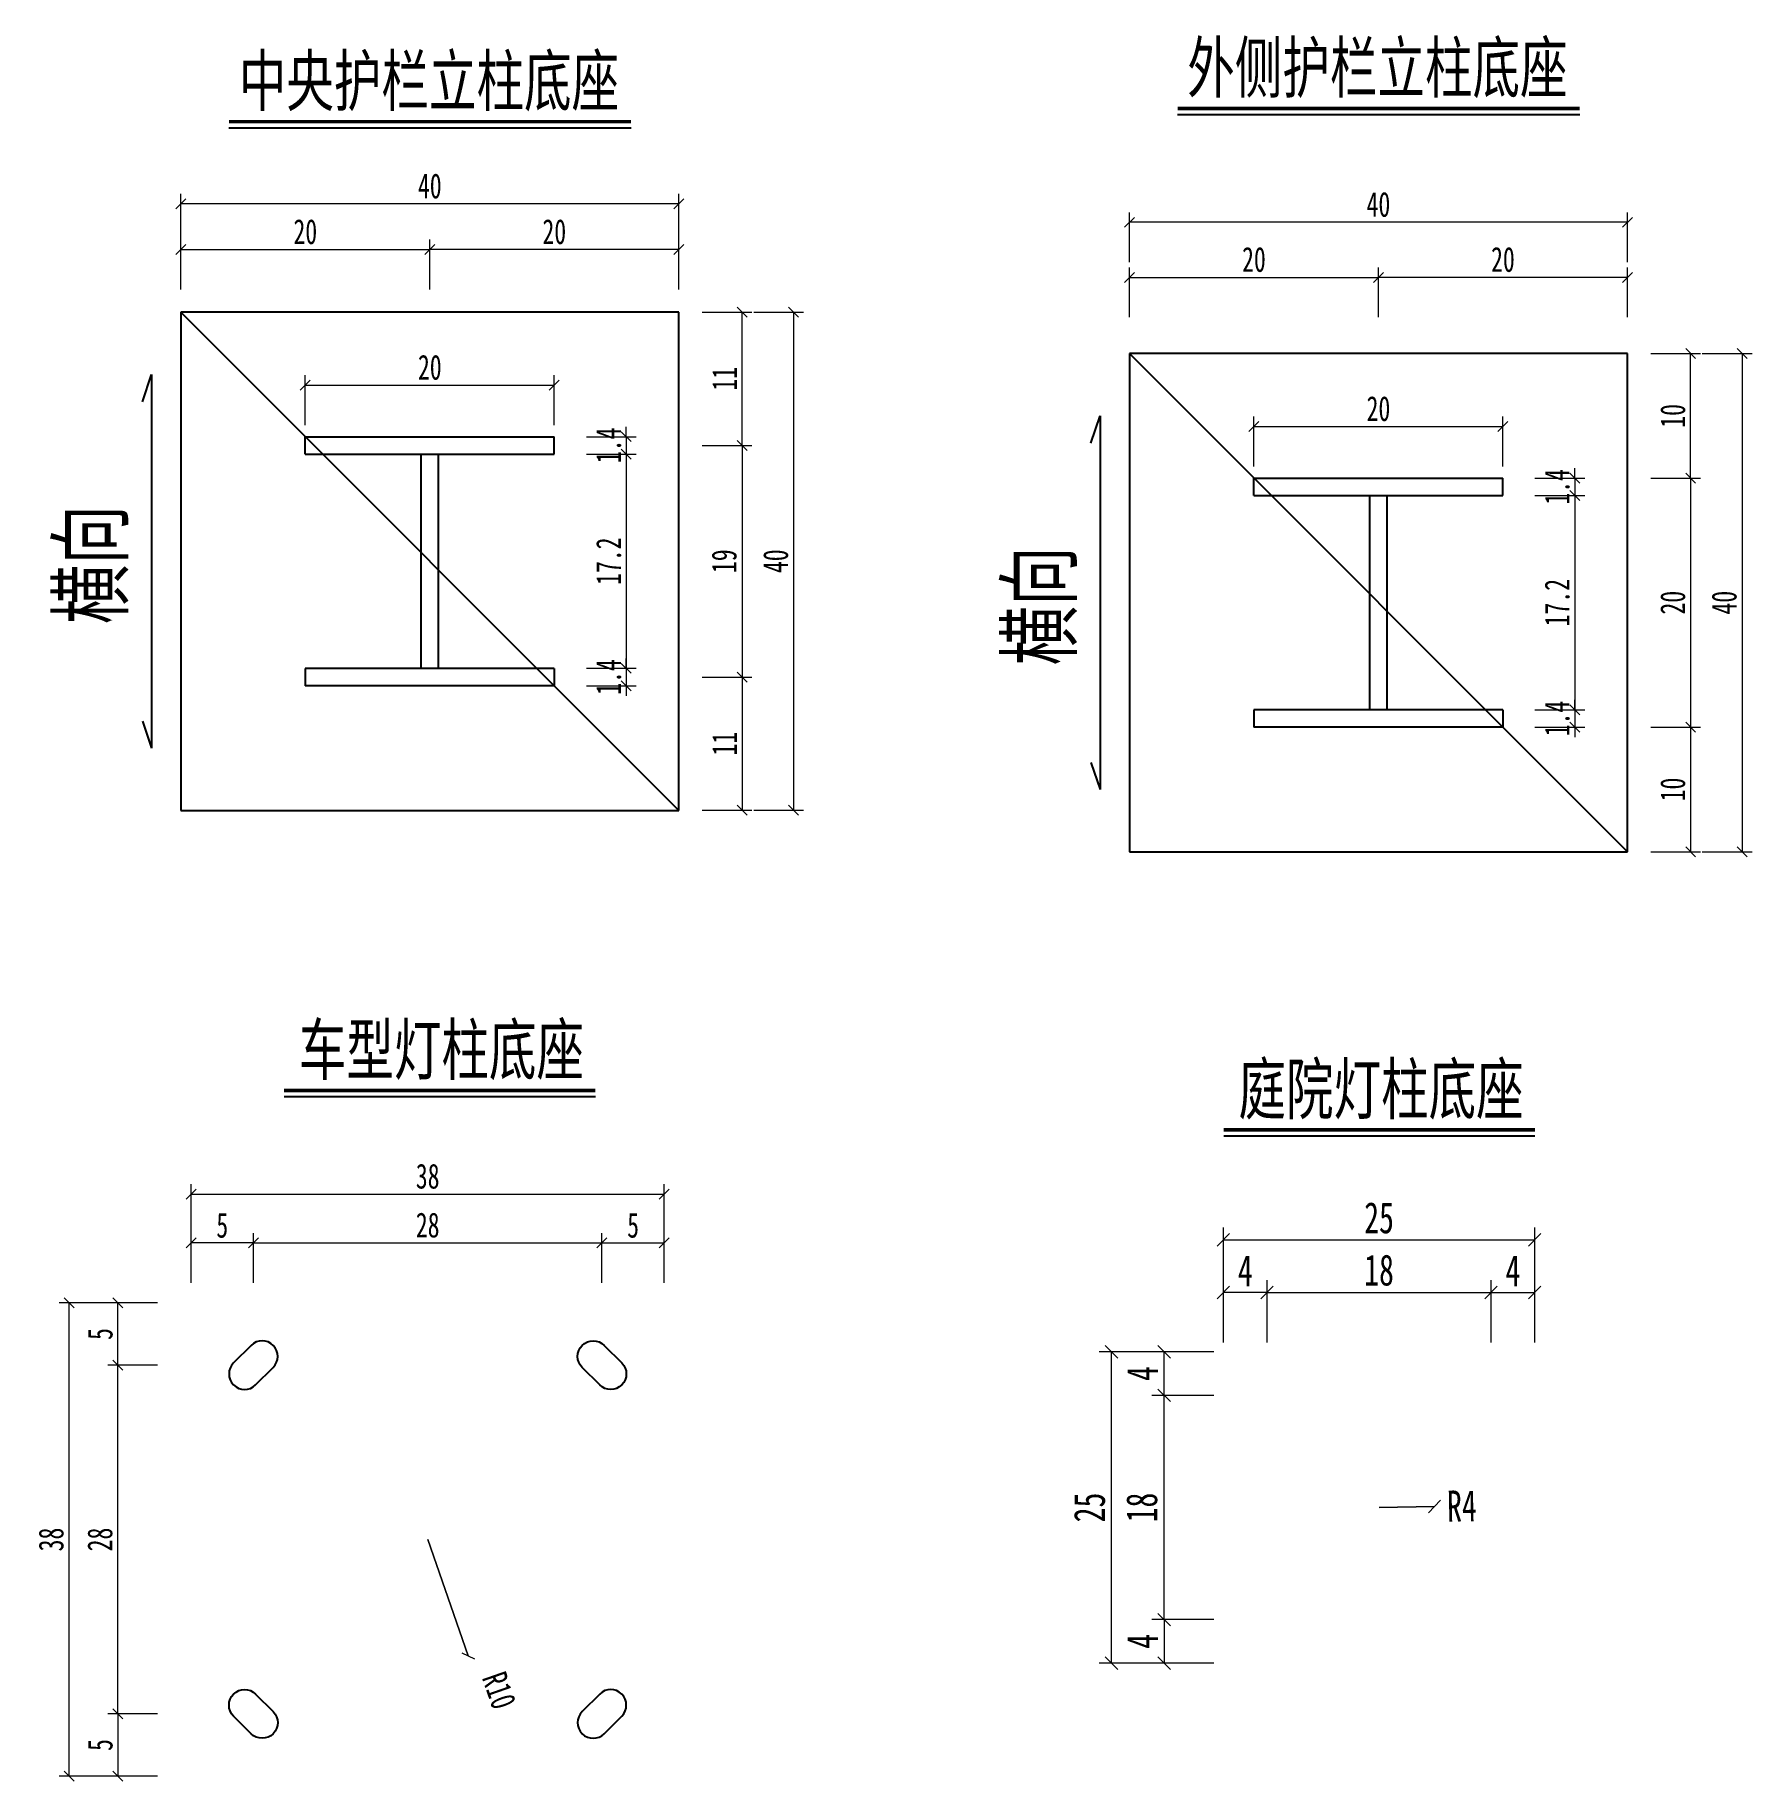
# Model space of a CAD drawing. Header units: millimetres. Extents: x -12405 to 67518, y -15959 to -2240.
# Drawn here: x 9492.2 to 9630.1, y -12523.9 to -12383.7 of the extents above; entities that cross this region are included whole.
import ezdxf
from ezdxf.enums import TextEntityAlignment as Align

# ---------------------------------------------------------------- set-up
doc = ezdxf.new("R2010")
doc.units = ezdxf.units.MM
doc.layers.get('Defpoints').update_dxf_attribs({"color": 8})
for name, color, linetype, lineweight in [('标注线及字体', 2, 'Continuous', 15), ('细实线', 4, 'Continuous', 15), ('钢板单线', 6, 'Continuous', 25), ('钢板粗线', 1, 'Continuous', 25)]:
    doc.layers.add(name, color=color, linetype=linetype, lineweight=lineweight)
doc.styles.add('111', font='仿宋_GB2312.ttf', dxfattribs={"width": 0.7})
doc.styles.add('BM_Dim', font='仿宋_GB2312.ttf', dxfattribs={"width": 0.85})
doc.dimstyles.new('200', dxfattribs={"dimscale": 0, "dimtxt": 2.5, "dimasz": 1, "dimexe": 1, "dimexo": 1, "dimgap": 0.6, "dimtad": 1, "dimdec": 0, "dimdsep": 46, "dimtxsty": '111', "dimblk": 'OBLIQUE', "dimcen": 0, "dimclrd": 4, "dimclre": 4, "dimclrt": 4, "dimadec": 1, "dimazin": 2, "dimtfac": 1, "dimtdec": 0, "dimtix": 1, "dimtmove": 2, "dimatfit": 3, "dimfxl": 4, "dimfxlon": 1, "dimtolj": 1, "dimlwd": -1, "dimlwe": -1, "dimarcsym": 0})

msp = doc.modelspace()

# ---------------------------------------------------------------- texts
at = {"layer": '标注线及字体', "color": 0, "style": '111', "width": 0.7}
for s, p in [('外侧护栏立柱底座', (9600.05, -12386.19)), ('中央护栏立柱底座', (9523.86, -12387.25)), ('车型灯柱底座', (9524.86, -12465.04)), ('庭院灯柱底座', (9600.34, -12468.2))]:
    msp.add_text(s, height=4, dxfattribs=at).set_placement(p, align=Align.MIDDLE)

# ---------------------------------------------------------------- blocks, each defined once
blk = doc.blocks.new('中护栏底座')
at = {"layer": 'Defpoints'}
for p, q in [((-20, 20), (20, -20)), ((-23.09, 12.82), (-22.36, 15)), ((-22.36, 15), (-22.36, -15)), ((-23.09, -12.82), (-22.36, -15))]:
    blk.add_line(p, q, dxfattribs=at)
at = {"layer": '钢板单线', "color": 1}
for p, q in [((20, 20), (-20, 20)), ((-20, 20), (-20, -20)), ((20, -20), (20, 20)), ((-10, 10), (10, 10)), ((-10, 8.6), (-10, 10)), ((10, 8.6), (10, 10)), ((-10, 8.6), (10, 8.6)), ((-0.7, -8.6), (-0.7, 8.6)), ((0.7, -8.6), (0.7, 8.6)), ((10, -8.6), (-10, -8.6)), ((-10, -8.6), (-10, -10)), ((10, -8.6), (10, -10)), ((10, -10), (-10, -10)), ((-20, -20), (20, -20))]:
    blk.add_line(p, q, dxfattribs=at)
at = {"layer": 'Defpoints', "style": 'BM_Dim', "width": 0.7}
blk.add_text('横向', height=5, rotation=90, dxfattribs=at).set_placement((-24.76, -0.26), align=Align.CENTER)
blk = doc.blocks.new('边护栏底座')
at = {"layer": 'Defpoints'}
for p, q in [((-20, 20), (20, -20)), ((-23.09, 12.82), (-22.36, 15)), ((-22.36, 15), (-22.36, -15)), ((-23.09, -12.82), (-22.36, -15))]:
    blk.add_line(p, q, dxfattribs=at)
at = {"layer": '钢板单线', "color": 1}
for p, q in [((20, 20), (-20, 20)), ((-20, 20), (-20, -20)), ((20, -20), (20, 20)), ((-10, 10), (10, 10)), ((-10, 8.6), (-10, 10)), ((10, 8.6), (10, 10)), ((-10, 8.6), (10, 8.6)), ((-0.7, -8.6), (-0.7, 8.59)), ((0.7, -8.6), (0.7, 8.59)), ((10, -8.6), (-10, -8.6)), ((-10, -8.6), (-10, -10)), ((10, -8.6), (10, -10)), ((10, -10), (-10, -10)), ((-20, -20), (20, -20))]:
    blk.add_line(p, q, dxfattribs=at)
at = {"layer": 'Defpoints', "style": 'BM_Dim', "width": 0.7}
blk.add_text('横向', height=5, rotation=90, dxfattribs=at).set_placement((-24.76, -0.26), align=Align.CENTER)
blk = doc.blocks.new('路灯底座')
at = {"layer": '钢板粗线', "color": 5}
for points in [[(-12.41, 13.82, 1), (-14.18, 15.59), (-15.59, 14.18, 1), (-13.82, 12.41)], [(12.41, 13.82, -1), (14.18, 15.59), (15.59, 14.18, -1), (13.82, 12.41)], [(-12.41, -13.82, -1), (-14.18, -15.59), (-15.59, -14.18, -1), (-13.82, -12.41)], [(12.41, -13.82, 1), (14.18, -15.59), (15.59, -14.18, 1), (13.82, -12.41)]]:
    blk.add_lwpolyline(points, format="xyb", close=True, dxfattribs=at)
blk = doc.blocks.new('_Oblique')
at = {"color": 0, "linetype": 'ByBlock', "lineweight": -2}
blk.add_line((-0.5, -0.5), (0.5, 0.5), dxfattribs=at)
blk = doc.blocks.new('*D143')
at = {"layer": 'Defpoints', "color": 0}
for p in [(9537.76, -12480.65), (9509.76, -12490.46), (9537.76, -12490.46)]:
    blk.add_point(p, dxfattribs=at)
at = {"layer": '细实线', "color": 4}
for p, q in [((9509.76, -12483.85), (9509.76, -12479.85)), ((9509.76, -12480.65), (9537.76, -12480.65)), ((9537.76, -12483.85), (9537.76, -12479.85))]:
    blk.add_line(p, q, dxfattribs=at)
at = {"layer": '细实线', "color": 4, "xscale": 0.8, "yscale": 0.8, "zscale": 0.8, "rotation": 180}
blk.add_blockref('_Oblique', (9509.76, -12480.65), dxfattribs=at)
at = {"layer": '细实线', "color": 4, "xscale": 0.8, "yscale": 0.8, "zscale": 0.8}
blk.add_blockref('_Oblique', (9537.76, -12480.65), dxfattribs=at)
at = {"layer": '细实线', "color": 4, "insert": (9523.76, -12479.22), "char_height": 2, "attachment_point": 5, "style": '111'}
blk.add_mtext('\\A1;28', dxfattribs=at)
blk = doc.blocks.new('*D144')
at = {"layer": 'Defpoints', "color": 0}
for p in [(9504.76, -12480.65), (9504.76, -12490.46), (9509.76, -12490.46)]:
    blk.add_point(p, dxfattribs=at)
at = {"layer": '细实线', "color": 4}
for p, q in [((9504.76, -12483.85), (9504.76, -12479.85)), ((9509.76, -12480.65), (9504.76, -12480.65)), ((9509.76, -12483.85), (9509.76, -12479.85))]:
    blk.add_line(p, q, dxfattribs=at)
at = {"layer": '细实线', "color": 4, "xscale": 0.8, "yscale": 0.8, "zscale": 0.8, "rotation": 180}
blk.add_blockref('_Oblique', (9504.76, -12480.65), dxfattribs=at)
at = {"layer": '细实线', "color": 4, "xscale": 0.8, "yscale": 0.8, "zscale": 0.8}
blk.add_blockref('_Oblique', (9509.76, -12480.65), dxfattribs=at)
at = {"layer": '细实线', "color": 4, "insert": (9507.26, -12479.24), "char_height": 2, "attachment_point": 5, "style": '111'}
blk.add_mtext('\\A1;5', dxfattribs=at)
blk = doc.blocks.new('*D145')
at = {"layer": 'Defpoints', "color": 0}
for p in [(9542.76, -12480.65), (9537.76, -12490.46), (9542.76, -12490.46)]:
    blk.add_point(p, dxfattribs=at)
at = {"layer": '细实线', "color": 4}
for p, q in [((9537.76, -12483.85), (9537.76, -12479.85)), ((9537.76, -12480.65), (9542.76, -12480.65)), ((9542.76, -12483.85), (9542.76, -12479.85))]:
    blk.add_line(p, q, dxfattribs=at)
at = {"layer": '细实线', "color": 4, "xscale": 0.8, "yscale": 0.8, "zscale": 0.8, "rotation": 180}
blk.add_blockref('_Oblique', (9537.76, -12480.65), dxfattribs=at)
at = {"layer": '细实线', "color": 4, "xscale": 0.8, "yscale": 0.8, "zscale": 0.8}
blk.add_blockref('_Oblique', (9542.76, -12480.65), dxfattribs=at)
at = {"layer": '细实线', "color": 4, "insert": (9540.26, -12479.24), "char_height": 2, "attachment_point": 5, "style": '111'}
blk.add_mtext('\\A1;5', dxfattribs=at)
blk = doc.blocks.new('*D146')
at = {"layer": 'Defpoints', "color": 0}
for p in [(9542.76, -12476.73), (9504.76, -12486.54), (9542.76, -12486.54)]:
    blk.add_point(p, dxfattribs=at)
at = {"layer": '细实线', "color": 4}
for p, q in [((9504.76, -12479.93), (9504.76, -12475.93)), ((9542.76, -12479.93), (9542.76, -12475.93)), ((9504.76, -12476.73), (9542.76, -12476.73))]:
    blk.add_line(p, q, dxfattribs=at)
at = {"layer": '细实线', "color": 4, "xscale": 0.8, "yscale": 0.8, "zscale": 0.8, "rotation": 180}
blk.add_blockref('_Oblique', (9504.76, -12476.73), dxfattribs=at)
at = {"layer": '细实线', "color": 4, "xscale": 0.8, "yscale": 0.8, "zscale": 0.8}
blk.add_blockref('_Oblique', (9542.76, -12476.73), dxfattribs=at)
at = {"layer": '细实线', "color": 4, "insert": (9523.76, -12475.3), "char_height": 2, "attachment_point": 5, "style": '111'}
blk.add_mtext('\\A1;38', dxfattribs=at)
blk = doc.blocks.new('*D150')
at = {"layer": 'Defpoints', "color": 0}
for p in [(9494.95, -12485.46), (9504.76, -12485.46), (9504.76, -12523.46)]:
    blk.add_point(p, dxfattribs=at)
at = {"layer": '细实线', "color": 4}
for p, q in [((9498.15, -12485.46), (9494.15, -12485.46)), ((9494.95, -12523.46), (9494.95, -12485.46)), ((9498.15, -12523.46), (9494.15, -12523.46))]:
    blk.add_line(p, q, dxfattribs=at)
at = {"layer": '细实线', "color": 4, "xscale": 0.8, "yscale": 0.8, "zscale": 0.8}
for p, rotation in [((9494.95, -12485.46), 90), ((9494.95, -12523.46), 270)]:
    blk.add_blockref('_Oblique', p, dxfattribs=dict(at, rotation=rotation))
at = {"layer": '细实线', "color": 4, "insert": (9493.52, -12504.46), "char_height": 2, "attachment_point": 5, "rotation": 90, "style": '111'}
blk.add_mtext('\\A1;38', dxfattribs=at)
blk = doc.blocks.new('*D149')
at = {"layer": 'Defpoints', "color": 0}
for p in [(9498.87, -12485.46), (9508.68, -12485.46), (9508.68, -12490.46)]:
    blk.add_point(p, dxfattribs=at)
at = {"layer": '细实线', "color": 4}
for p, q in [((9502.07, -12485.46), (9498.07, -12485.46)), ((9498.87, -12490.46), (9498.87, -12485.46)), ((9502.07, -12490.46), (9498.07, -12490.46))]:
    blk.add_line(p, q, dxfattribs=at)
at = {"layer": '细实线', "color": 4, "xscale": 0.8, "yscale": 0.8, "zscale": 0.8}
for p, rotation in [((9498.87, -12485.46), 90), ((9498.87, -12490.46), 270)]:
    blk.add_blockref('_Oblique', p, dxfattribs=dict(at, rotation=rotation))
at = {"layer": '细实线', "color": 4, "insert": (9497.46, -12487.96), "char_height": 2, "attachment_point": 5, "rotation": 90, "style": '111'}
blk.add_mtext('\\A1;5', dxfattribs=at)
blk = doc.blocks.new('*D148')
at = {"layer": 'Defpoints', "color": 0}
for p in [(9508.68, -12518.46), (9498.87, -12523.46), (9508.68, -12523.46)]:
    blk.add_point(p, dxfattribs=at)
at = {"layer": '细实线', "color": 4}
for p, q in [((9502.07, -12518.46), (9498.07, -12518.46)), ((9498.87, -12518.46), (9498.87, -12523.46)), ((9502.07, -12523.46), (9498.07, -12523.46))]:
    blk.add_line(p, q, dxfattribs=at)
at = {"layer": '细实线', "color": 4, "xscale": 0.8, "yscale": 0.8, "zscale": 0.8}
for p, rotation in [((9498.87, -12518.46), 90), ((9498.87, -12523.46), 270)]:
    blk.add_blockref('_Oblique', p, dxfattribs=dict(at, rotation=rotation))
at = {"layer": '细实线', "color": 4, "insert": (9497.46, -12520.96), "char_height": 2, "attachment_point": 5, "rotation": 90, "style": '111'}
blk.add_mtext('\\A1;5', dxfattribs=at)
blk = doc.blocks.new('*D147')
at = {"layer": 'Defpoints', "color": 0}
for p in [(9498.87, -12490.46), (9508.68, -12490.46), (9508.68, -12518.46)]:
    blk.add_point(p, dxfattribs=at)
at = {"layer": '细实线', "color": 4}
for p, q in [((9502.07, -12490.46), (9498.07, -12490.46)), ((9498.87, -12518.46), (9498.87, -12490.46)), ((9502.07, -12518.46), (9498.07, -12518.46))]:
    blk.add_line(p, q, dxfattribs=at)
at = {"layer": '细实线', "color": 4, "xscale": 0.8, "yscale": 0.8, "zscale": 0.8}
for p, rotation in [((9498.87, -12490.46), 90), ((9498.87, -12518.46), 270)]:
    blk.add_blockref('_Oblique', p, dxfattribs=dict(at, rotation=rotation))
at = {"layer": '细实线', "color": 4, "insert": (9497.44, -12504.46), "char_height": 2, "attachment_point": 5, "rotation": 90, "style": '111'}
blk.add_mtext('\\A1;28', dxfattribs=at)
blk = doc.blocks.new('*D151')
at = {"layer": 'Defpoints', "color": 0}
for p in [(9523.76, -12504.46), (9527.02, -12513.8)]:
    blk.add_point(p, dxfattribs=at)
at = {"layer": '细实线', "color": 4}
for p, q in [((9527.02, -12513.8), (9523.76, -12504.46)), ((9523.76, -12504.46), (9527.02, -12513.8))]:
    blk.add_line(p, q, dxfattribs=at)
at = {"layer": '细实线', "color": 4, "xscale": 0.8, "yscale": 0.8, "zscale": 0.8, "rotation": 289.2182390862729}
blk.add_blockref('_Oblique', (9527.02, -12513.8), dxfattribs=at)
at = {"layer": '细实线', "color": 4, "insert": (9529.5, -12516.58), "char_height": 2, "attachment_point": 5, "rotation": 289.2182, "style": '111'}
blk.add_mtext('\\A1;R10', dxfattribs=at)
blk = doc.blocks.new('*D152')
at = {"layer": 'Defpoints', "color": 0}
for p in [(9609.18, -12484.63), (9591.18, -12492.89), (9609.18, -12492.89)]:
    blk.add_point(p, dxfattribs=at)
at = {"layer": '细实线', "color": 4}
for p, q in [((9591.18, -12488.63), (9591.18, -12483.63)), ((9609.18, -12488.63), (9609.18, -12483.63)), ((9591.18, -12484.63), (9609.18, -12484.63))]:
    blk.add_line(p, q, dxfattribs=at)
at = {"layer": '细实线', "color": 4, "rotation": 180}
blk.add_blockref('_Oblique', (9591.18, -12484.63), dxfattribs=at)
at = {"layer": '细实线', "color": 4}
blk.add_blockref('_Oblique', (9609.18, -12484.63), dxfattribs=at)
at = {"layer": '细实线', "color": 4, "insert": (9600.18, -12482.84), "char_height": 2.5, "attachment_point": 5, "style": '111'}
blk.add_mtext('\\A1;18', dxfattribs=at)
blk = doc.blocks.new('*D153')
at = {"layer": 'Defpoints', "color": 0}
for p in [(9587.68, -12484.63), (9587.68, -12492.89), (9591.18, -12492.89)]:
    blk.add_point(p, dxfattribs=at)
at = {"layer": '细实线', "color": 4}
for p, q in [((9587.68, -12488.63), (9587.68, -12483.63)), ((9591.18, -12488.63), (9591.18, -12483.63)), ((9591.18, -12484.63), (9587.68, -12484.63))]:
    blk.add_line(p, q, dxfattribs=at)
at = {"layer": '细实线', "color": 4, "rotation": 180}
blk.add_blockref('_Oblique', (9587.68, -12484.63), dxfattribs=at)
at = {"layer": '细实线', "color": 4}
blk.add_blockref('_Oblique', (9591.18, -12484.63), dxfattribs=at)
at = {"layer": '细实线', "color": 4, "insert": (9589.43, -12482.87), "char_height": 2.5, "attachment_point": 5, "style": '111'}
blk.add_mtext('\\A1;4', dxfattribs=at)
blk = doc.blocks.new('*D154')
at = {"layer": 'Defpoints', "color": 0}
for p in [(9612.68, -12484.63), (9609.18, -12492.89), (9612.68, -12492.89)]:
    blk.add_point(p, dxfattribs=at)
at = {"layer": '细实线', "color": 4}
for p, q in [((9609.18, -12488.63), (9609.18, -12483.63)), ((9612.68, -12488.63), (9612.68, -12483.63)), ((9609.18, -12484.63), (9612.68, -12484.63))]:
    blk.add_line(p, q, dxfattribs=at)
at = {"layer": '细实线', "color": 4, "rotation": 180}
blk.add_blockref('_Oblique', (9609.18, -12484.63), dxfattribs=at)
at = {"layer": '细实线', "color": 4}
blk.add_blockref('_Oblique', (9612.68, -12484.63), dxfattribs=at)
at = {"layer": '细实线', "color": 4, "insert": (9610.93, -12482.87), "char_height": 2.5, "attachment_point": 5, "style": '111'}
blk.add_mtext('\\A1;4', dxfattribs=at)
blk = doc.blocks.new('*D155')
at = {"layer": 'Defpoints', "color": 0}
for p in [(9612.68, -12480.4), (9587.68, -12489.39), (9612.68, -12489.39)]:
    blk.add_point(p, dxfattribs=at)
at = {"layer": '细实线', "color": 4}
for p, q in [((9587.68, -12484.4), (9587.68, -12479.4)), ((9612.68, -12484.4), (9612.68, -12479.4)), ((9587.68, -12480.4), (9612.68, -12480.4))]:
    blk.add_line(p, q, dxfattribs=at)
at = {"layer": '细实线', "color": 4, "rotation": 180}
blk.add_blockref('_Oblique', (9587.68, -12480.4), dxfattribs=at)
at = {"layer": '细实线', "color": 4}
blk.add_blockref('_Oblique', (9612.68, -12480.4), dxfattribs=at)
at = {"layer": '细实线', "color": 4, "insert": (9600.18, -12478.64), "char_height": 2.5, "attachment_point": 5, "style": '111'}
blk.add_mtext('\\A1;25', dxfattribs=at)
blk = doc.blocks.new('*D156')
at = {"layer": 'Defpoints', "color": 0}
for p in [(9582.92, -12492.89), (9591.18, -12492.89), (9591.18, -12510.89)]:
    blk.add_point(p, dxfattribs=at)
at = {"layer": '细实线', "color": 4}
for p, q in [((9586.92, -12492.89), (9581.92, -12492.89)), ((9582.92, -12510.89), (9582.92, -12492.89)), ((9586.92, -12510.89), (9581.92, -12510.89))]:
    blk.add_line(p, q, dxfattribs=at)
for p, rotation in [((9582.92, -12492.89), 90), ((9582.92, -12510.89), 270)]:
    blk.add_blockref('_Oblique', p, dxfattribs=dict(at, rotation=rotation))
at = {"layer": '细实线', "color": 4, "insert": (9581.13, -12501.89), "char_height": 2.5, "attachment_point": 5, "rotation": 90, "style": '111'}
blk.add_mtext('\\A1;18', dxfattribs=at)
blk = doc.blocks.new('*D157')
at = {"layer": 'Defpoints', "color": 0}
for p in [(9591.18, -12510.89), (9582.92, -12514.39), (9591.18, -12514.39)]:
    blk.add_point(p, dxfattribs=at)
at = {"layer": '细实线', "color": 4}
for p, q in [((9586.92, -12510.89), (9581.92, -12510.89)), ((9582.92, -12510.89), (9582.92, -12514.39)), ((9586.92, -12514.39), (9581.92, -12514.39))]:
    blk.add_line(p, q, dxfattribs=at)
for p, rotation in [((9582.92, -12510.89), 90), ((9582.92, -12514.39), 270)]:
    blk.add_blockref('_Oblique', p, dxfattribs=dict(at, rotation=rotation))
at = {"layer": '细实线', "color": 4, "insert": (9581.16, -12512.64), "char_height": 2.5, "attachment_point": 5, "rotation": 90, "style": '111'}
blk.add_mtext('\\A1;4', dxfattribs=at)
blk = doc.blocks.new('*D158')
at = {"layer": 'Defpoints', "color": 0}
for p in [(9582.92, -12489.39), (9591.18, -12489.39), (9591.18, -12492.89)]:
    blk.add_point(p, dxfattribs=at)
at = {"layer": '细实线', "color": 4}
for p, q in [((9586.92, -12489.39), (9581.92, -12489.39)), ((9582.92, -12492.89), (9582.92, -12489.39)), ((9586.92, -12492.89), (9581.92, -12492.89))]:
    blk.add_line(p, q, dxfattribs=at)
for p, rotation in [((9582.92, -12489.39), 90), ((9582.92, -12492.89), 270)]:
    blk.add_blockref('_Oblique', p, dxfattribs=dict(at, rotation=rotation))
at = {"layer": '细实线', "color": 4, "insert": (9581.16, -12491.14), "char_height": 2.5, "attachment_point": 5, "rotation": 90, "style": '111'}
blk.add_mtext('\\A1;4', dxfattribs=at)
blk = doc.blocks.new('*D159')
at = {"layer": 'Defpoints', "color": 0}
for p in [(9578.69, -12489.39), (9587.68, -12489.39), (9587.68, -12514.39)]:
    blk.add_point(p, dxfattribs=at)
at = {"layer": '细实线', "color": 4}
for p, q in [((9582.69, -12489.39), (9577.69, -12489.39)), ((9578.69, -12514.39), (9578.69, -12489.39)), ((9582.69, -12514.39), (9577.69, -12514.39))]:
    blk.add_line(p, q, dxfattribs=at)
for p, rotation in [((9578.69, -12489.39), 90), ((9578.69, -12514.39), 270)]:
    blk.add_blockref('_Oblique', p, dxfattribs=dict(at, rotation=rotation))
at = {"layer": '细实线', "color": 4, "insert": (9576.93, -12501.89), "char_height": 2.5, "attachment_point": 5, "rotation": 90, "style": '111'}
blk.add_mtext('\\A1;25', dxfattribs=at)
blk = doc.blocks.new('*D160')
at = {"layer": 'Defpoints', "color": 0}
for p in [(9600.18, -12501.89), (9604.63, -12501.8)]:
    blk.add_point(p, dxfattribs=at)
at = {"layer": '细实线', "color": 4}
for p, q in [((9604.63, -12501.8), (9600.18, -12501.89)), ((9600.18, -12501.89), (9604.63, -12501.8))]:
    blk.add_line(p, q, dxfattribs=at)
at = {"layer": '细实线', "color": 4, "rotation": 1.119926871588692}
blk.add_blockref('_Oblique', (9604.63, -12501.8), dxfattribs=at)
at = {"layer": '细实线', "color": 4, "insert": (9606.83, -12501.76), "char_height": 2.5, "attachment_point": 5, "rotation": 1.1199, "style": '111'}
blk.add_mtext('\\A1;R4', dxfattribs=at)
blk = doc.blocks.new('*D161')
at = {"layer": 'Defpoints', "color": 0}
for p in [(9600.13, -12403.12), (9580.13, -12409.24), (9600.13, -12420.64)]:
    blk.add_point(p, dxfattribs=at)
at = {"layer": '细实线', "color": 4}
for p, q in [((9580.13, -12406.32), (9580.13, -12402.32)), ((9600.13, -12406.32), (9600.13, -12402.32)), ((9580.13, -12403.12), (9600.13, -12403.12))]:
    blk.add_line(p, q, dxfattribs=at)
at = {"layer": '细实线', "color": 4, "xscale": 0.8, "yscale": 0.8, "zscale": 0.8, "rotation": 180}
blk.add_blockref('_Oblique', (9580.13, -12403.12), dxfattribs=at)
at = {"layer": '细实线', "color": 4, "xscale": 0.8, "yscale": 0.8, "zscale": 0.8}
blk.add_blockref('_Oblique', (9600.13, -12403.12), dxfattribs=at)
at = {"layer": '细实线', "color": 4, "insert": (9590.13, -12401.69), "char_height": 2, "attachment_point": 5, "style": '111'}
blk.add_mtext('\\A1;20', dxfattribs=at)
blk = doc.blocks.new('*D162')
at = {"layer": 'Defpoints', "color": 0}
for p in [(9600.13, -12403.12), (9620.13, -12409.24), (9600.13, -12420.64)]:
    blk.add_point(p, dxfattribs=at)
at = {"layer": '细实线', "color": 4}
for p, q in [((9600.13, -12406.32), (9600.13, -12402.32)), ((9620.13, -12406.32), (9620.13, -12402.32)), ((9620.13, -12403.12), (9600.13, -12403.12))]:
    blk.add_line(p, q, dxfattribs=at)
at = {"layer": '细实线', "color": 4, "xscale": 0.8, "yscale": 0.8, "zscale": 0.8, "rotation": 180}
blk.add_blockref('_Oblique', (9600.13, -12403.12), dxfattribs=at)
at = {"layer": '细实线', "color": 4, "xscale": 0.8, "yscale": 0.8, "zscale": 0.8}
blk.add_blockref('_Oblique', (9620.13, -12403.12), dxfattribs=at)
at = {"layer": '细实线', "color": 4, "insert": (9610.13, -12401.69), "char_height": 2, "attachment_point": 5, "style": '111'}
blk.add_mtext('\\A1;20', dxfattribs=at)
blk = doc.blocks.new('*D163')
at = {"layer": 'Defpoints', "color": 0}
for p in [(9580.13, -12398.7), (9580.13, -12409.24), (9620.13, -12409.24)]:
    blk.add_point(p, dxfattribs=at)
at = {"layer": '细实线', "color": 4}
for p, q in [((9580.13, -12401.9), (9580.13, -12397.9)), ((9620.13, -12401.9), (9620.13, -12397.9)), ((9620.13, -12398.7), (9580.13, -12398.7))]:
    blk.add_line(p, q, dxfattribs=at)
at = {"layer": '细实线', "color": 4, "xscale": 0.8, "yscale": 0.8, "zscale": 0.8, "rotation": 180}
blk.add_blockref('_Oblique', (9580.13, -12398.7), dxfattribs=at)
at = {"layer": '细实线', "color": 4, "xscale": 0.8, "yscale": 0.8, "zscale": 0.8}
blk.add_blockref('_Oblique', (9620.13, -12398.7), dxfattribs=at)
at = {"layer": '细实线', "color": 4, "insert": (9600.13, -12397.27), "char_height": 2, "attachment_point": 5, "style": '111'}
blk.add_mtext('\\A1;40', dxfattribs=at)
blk = doc.blocks.new('*D164')
at = {"layer": 'Defpoints', "color": 0}
for p in [(9610.13, -12415.1), (9590.13, -12419.24), (9610.13, -12419.24)]:
    blk.add_point(p, dxfattribs=at)
at = {"layer": '细实线', "color": 4}
for p, q in [((9590.13, -12418.3), (9590.13, -12414.3)), ((9610.13, -12418.3), (9610.13, -12414.3)), ((9590.13, -12415.1), (9610.13, -12415.1))]:
    blk.add_line(p, q, dxfattribs=at)
at = {"layer": '细实线', "color": 4, "xscale": 0.8, "yscale": 0.8, "zscale": 0.8, "rotation": 180}
blk.add_blockref('_Oblique', (9590.13, -12415.1), dxfattribs=at)
at = {"layer": '细实线', "color": 4, "xscale": 0.8, "yscale": 0.8, "zscale": 0.8}
blk.add_blockref('_Oblique', (9610.13, -12415.1), dxfattribs=at)
at = {"layer": '细实线', "color": 4, "insert": (9600.13, -12413.67), "char_height": 2, "attachment_point": 5, "style": '111'}
blk.add_mtext('\\A1;20', dxfattribs=at)
blk = doc.blocks.new('*D165')
at = {"layer": 'Defpoints', "color": 0}
for p in [(9610.13, -12419.24), (9610.13, -12439.24), (9625.21, -12439.24)]:
    blk.add_point(p, dxfattribs=at)
at = {"layer": '细实线', "color": 4}
for p, q in [((9622.01, -12419.24), (9626.01, -12419.24)), ((9625.21, -12419.24), (9625.21, -12439.24)), ((9622.01, -12439.24), (9626.01, -12439.24))]:
    blk.add_line(p, q, dxfattribs=at)
at = {"layer": '细实线', "color": 4, "xscale": 0.8, "yscale": 0.8, "zscale": 0.8}
for p, rotation in [((9625.21, -12419.24), 90), ((9625.21, -12439.24), 270)]:
    blk.add_blockref('_Oblique', p, dxfattribs=dict(at, rotation=rotation))
at = {"layer": '细实线', "color": 4, "insert": (9623.78, -12429.24), "char_height": 2, "attachment_point": 5, "rotation": 90, "style": '111'}
blk.add_mtext('\\A1;20', dxfattribs=at)
blk = doc.blocks.new('*D166')
at = {"layer": 'Defpoints', "color": 0}
for p in [(9610.13, -12409.24), (9625.21, -12409.24), (9610.13, -12419.24)]:
    blk.add_point(p, dxfattribs=at)
at = {"layer": '细实线', "color": 4}
for p, q in [((9622.01, -12409.24), (9626.01, -12409.24)), ((9625.21, -12419.24), (9625.21, -12409.24)), ((9622.01, -12419.24), (9626.01, -12419.24))]:
    blk.add_line(p, q, dxfattribs=at)
at = {"layer": '细实线', "color": 4, "xscale": 0.8, "yscale": 0.8, "zscale": 0.8}
for p, rotation in [((9625.21, -12409.24), 90), ((9625.21, -12419.24), 270)]:
    blk.add_blockref('_Oblique', p, dxfattribs=dict(at, rotation=rotation))
at = {"layer": '细实线', "color": 4, "insert": (9623.78, -12414.24), "char_height": 2, "attachment_point": 5, "rotation": 90, "style": '111'}
blk.add_mtext('\\A1;10', dxfattribs=at)
blk = doc.blocks.new('*D167')
at = {"layer": 'Defpoints', "color": 0}
for p in [(9610.13, -12439.24), (9610.13, -12449.24), (9625.21, -12449.24)]:
    blk.add_point(p, dxfattribs=at)
at = {"layer": '细实线', "color": 4}
for p, q in [((9622.01, -12439.24), (9626.01, -12439.24)), ((9625.21, -12439.24), (9625.21, -12449.24)), ((9622.01, -12449.24), (9626.01, -12449.24))]:
    blk.add_line(p, q, dxfattribs=at)
at = {"layer": '细实线', "color": 4, "xscale": 0.8, "yscale": 0.8, "zscale": 0.8}
for p, rotation in [((9625.21, -12439.24), 90), ((9625.21, -12449.24), 270)]:
    blk.add_blockref('_Oblique', p, dxfattribs=dict(at, rotation=rotation))
at = {"layer": '细实线', "color": 4, "insert": (9623.78, -12444.24), "char_height": 2, "attachment_point": 5, "rotation": 90, "style": '111'}
blk.add_mtext('\\A1;10', dxfattribs=at)
blk = doc.blocks.new('*D168')
at = {"layer": 'Defpoints', "color": 0}
for p in [(9614.26, -12409.24), (9614.26, -12449.24), (9629.34, -12449.24)]:
    blk.add_point(p, dxfattribs=at)
at = {"layer": '细实线', "color": 4}
for p, q in [((9626.14, -12409.24), (9630.14, -12409.24)), ((9629.34, -12409.24), (9629.34, -12449.24)), ((9626.14, -12449.24), (9630.14, -12449.24))]:
    blk.add_line(p, q, dxfattribs=at)
at = {"layer": '细实线', "color": 4, "xscale": 0.8, "yscale": 0.8, "zscale": 0.8}
for p, rotation in [((9629.34, -12409.24), 90), ((9629.34, -12449.24), 270)]:
    blk.add_blockref('_Oblique', p, dxfattribs=dict(at, rotation=rotation))
at = {"layer": '细实线', "color": 4, "insert": (9627.91, -12429.24), "char_height": 2, "attachment_point": 5, "rotation": 90, "style": '111'}
blk.add_mtext('\\A1;40', dxfattribs=at)
blk = doc.blocks.new('*D169')
at = {"layer": 'Defpoints', "color": 0}
for p in [(9523.93, -12400.89), (9503.93, -12405.91), (9523.93, -12417.31)]:
    blk.add_point(p, dxfattribs=at)
at = {"layer": '细实线', "color": 4}
for p, q in [((9503.93, -12404.09), (9503.93, -12400.09)), ((9503.93, -12400.89), (9523.93, -12400.89)), ((9523.93, -12404.09), (9523.93, -12400.09))]:
    blk.add_line(p, q, dxfattribs=at)
at = {"layer": '细实线', "color": 4, "xscale": 0.8, "yscale": 0.8, "zscale": 0.8, "rotation": 180}
blk.add_blockref('_Oblique', (9503.93, -12400.89), dxfattribs=at)
at = {"layer": '细实线', "color": 4, "xscale": 0.8, "yscale": 0.8, "zscale": 0.8}
blk.add_blockref('_Oblique', (9523.93, -12400.89), dxfattribs=at)
at = {"layer": '细实线', "color": 4, "insert": (9513.93, -12399.46), "char_height": 2, "attachment_point": 5, "style": '111'}
blk.add_mtext('\\A1;20', dxfattribs=at)
blk = doc.blocks.new('*D170')
at = {"layer": 'Defpoints', "color": 0}
for p in [(9523.93, -12400.89), (9543.93, -12405.91), (9523.93, -12417.31)]:
    blk.add_point(p, dxfattribs=at)
at = {"layer": '细实线', "color": 4}
for p, q in [((9523.93, -12404.09), (9523.93, -12400.09)), ((9543.93, -12400.89), (9523.93, -12400.89)), ((9543.93, -12404.09), (9543.93, -12400.09))]:
    blk.add_line(p, q, dxfattribs=at)
at = {"layer": '细实线', "color": 4, "xscale": 0.8, "yscale": 0.8, "zscale": 0.8, "rotation": 180}
blk.add_blockref('_Oblique', (9523.93, -12400.89), dxfattribs=at)
at = {"layer": '细实线', "color": 4, "xscale": 0.8, "yscale": 0.8, "zscale": 0.8}
blk.add_blockref('_Oblique', (9543.93, -12400.89), dxfattribs=at)
at = {"layer": '细实线', "color": 4, "insert": (9533.93, -12399.46), "char_height": 2, "attachment_point": 5, "style": '111'}
blk.add_mtext('\\A1;20', dxfattribs=at)
blk = doc.blocks.new('*D171')
at = {"layer": 'Defpoints', "color": 0}
for p in [(9503.93, -12397.22), (9503.93, -12405.91), (9543.93, -12405.91)]:
    blk.add_point(p, dxfattribs=at)
at = {"layer": '细实线', "color": 4}
for p, q in [((9503.93, -12400.42), (9503.93, -12396.42)), ((9543.93, -12400.42), (9543.93, -12396.42)), ((9543.93, -12397.22), (9503.93, -12397.22))]:
    blk.add_line(p, q, dxfattribs=at)
at = {"layer": '细实线', "color": 4, "xscale": 0.8, "yscale": 0.8, "zscale": 0.8, "rotation": 180}
blk.add_blockref('_Oblique', (9503.93, -12397.22), dxfattribs=at)
at = {"layer": '细实线', "color": 4, "xscale": 0.8, "yscale": 0.8, "zscale": 0.8}
blk.add_blockref('_Oblique', (9543.93, -12397.22), dxfattribs=at)
at = {"layer": '细实线', "color": 4, "insert": (9523.93, -12395.79), "char_height": 2, "attachment_point": 5, "style": '111'}
blk.add_mtext('\\A1;40', dxfattribs=at)
blk = doc.blocks.new('*D172')
at = {"layer": 'Defpoints', "color": 0}
for p in [(9533.93, -12411.78), (9513.93, -12415.91), (9533.93, -12415.91)]:
    blk.add_point(p, dxfattribs=at)
at = {"layer": '细实线', "color": 4}
for p, q in [((9513.93, -12414.98), (9513.93, -12410.98)), ((9513.93, -12411.78), (9533.93, -12411.78)), ((9533.93, -12414.98), (9533.93, -12410.98))]:
    blk.add_line(p, q, dxfattribs=at)
at = {"layer": '细实线', "color": 4, "xscale": 0.8, "yscale": 0.8, "zscale": 0.8, "rotation": 180}
blk.add_blockref('_Oblique', (9513.93, -12411.78), dxfattribs=at)
at = {"layer": '细实线', "color": 4, "xscale": 0.8, "yscale": 0.8, "zscale": 0.8}
blk.add_blockref('_Oblique', (9533.93, -12411.78), dxfattribs=at)
at = {"layer": '细实线', "color": 4, "insert": (9523.93, -12410.35), "char_height": 2, "attachment_point": 5, "style": '111'}
blk.add_mtext('\\A1;20', dxfattribs=at)
blk = doc.blocks.new('*D173')
at = {"layer": 'Defpoints', "color": 0}
for p in [(9533.93, -12415.91), (9533.93, -12417.31), (9539.71, -12417.31)]:
    blk.add_point(p, dxfattribs=at)
at = {"layer": '细实线', "color": 4}
for p, q in [((9536.51, -12415.91), (9540.51, -12415.91)), ((9539.71, -12415.91), (9539.71, -12415.11)), ((9539.71, -12415.91), (9539.71, -12417.31)), ((9536.51, -12417.31), (9540.51, -12417.31)), ((9539.71, -12417.31), (9539.71, -12418.11))]:
    blk.add_line(p, q, dxfattribs=at)
at = {"layer": '细实线', "color": 4, "xscale": 0.8, "yscale": 0.8, "zscale": 0.8}
for p, rotation in [((9539.71, -12415.91), 270), ((9539.71, -12417.31), 90)]:
    blk.add_blockref('_Oblique', p, dxfattribs=dict(at, rotation=rotation))
at = {"layer": '细实线', "color": 4, "insert": (9538.3, -12416.61), "char_height": 2, "attachment_point": 5, "rotation": 90, "style": '111'}
blk.add_mtext('\\A1;1.4', dxfattribs=at)
blk = doc.blocks.new('*D174')
at = {"layer": 'Defpoints', "color": 0}
for p in [(9533.93, -12417.31), (9533.93, -12434.51), (9539.71, -12434.51)]:
    blk.add_point(p, dxfattribs=at)
at = {"layer": '细实线', "color": 4}
for p, q in [((9536.51, -12417.31), (9540.51, -12417.31)), ((9539.71, -12417.31), (9539.71, -12434.51)), ((9536.51, -12434.51), (9540.51, -12434.51))]:
    blk.add_line(p, q, dxfattribs=at)
at = {"layer": '细实线', "color": 4, "xscale": 0.8, "yscale": 0.8, "zscale": 0.8}
for p, rotation in [((9539.71, -12417.31), 90), ((9539.71, -12434.51), 270)]:
    blk.add_blockref('_Oblique', p, dxfattribs=dict(at, rotation=rotation))
at = {"layer": '细实线', "color": 4, "insert": (9538.3, -12425.91), "char_height": 2, "attachment_point": 5, "rotation": 90, "style": '111'}
blk.add_mtext('\\A1;17.2', dxfattribs=at)
blk = doc.blocks.new('*D175')
at = {"layer": 'Defpoints', "color": 0}
for p in [(9533.93, -12434.51), (9533.93, -12435.91), (9539.71, -12435.91)]:
    blk.add_point(p, dxfattribs=at)
at = {"layer": '细实线', "color": 4}
for p, q in [((9536.51, -12434.51), (9540.51, -12434.51)), ((9539.71, -12434.51), (9539.71, -12433.71)), ((9539.71, -12434.51), (9539.71, -12435.91)), ((9536.51, -12435.91), (9540.51, -12435.91)), ((9539.71, -12435.91), (9539.71, -12436.71))]:
    blk.add_line(p, q, dxfattribs=at)
at = {"layer": '细实线', "color": 4, "xscale": 0.8, "yscale": 0.8, "zscale": 0.8}
for p, rotation in [((9539.71, -12434.51), 270), ((9539.71, -12435.91), 90)]:
    blk.add_blockref('_Oblique', p, dxfattribs=dict(at, rotation=rotation))
at = {"layer": '细实线', "color": 4, "insert": (9538.3, -12435.21), "char_height": 2, "attachment_point": 5, "rotation": 90, "style": '111'}
blk.add_mtext('\\A1;1.4', dxfattribs=at)
blk = doc.blocks.new('*D176')
at = {"layer": 'Defpoints', "color": 0}
for p in [(9533.93, -12416.61), (9533.93, -12435.21), (9549.01, -12435.21)]:
    blk.add_point(p, dxfattribs=at)
at = {"layer": '细实线', "color": 4}
for p, q in [((9545.81, -12416.61), (9549.81, -12416.61)), ((9549.01, -12416.61), (9549.01, -12435.21)), ((9545.81, -12435.21), (9549.81, -12435.21))]:
    blk.add_line(p, q, dxfattribs=at)
at = {"layer": '细实线', "color": 4, "xscale": 0.8, "yscale": 0.8, "zscale": 0.8}
for p, rotation in [((9549.01, -12416.61), 90), ((9549.01, -12435.21), 270)]:
    blk.add_blockref('_Oblique', p, dxfattribs=dict(at, rotation=rotation))
at = {"layer": '细实线', "color": 4, "insert": (9547.58, -12425.91), "char_height": 2, "attachment_point": 5, "rotation": 90, "style": '111'}
blk.add_mtext('\\A1;19', dxfattribs=at)
blk = doc.blocks.new('*D177')
at = {"layer": 'Defpoints', "color": 0}
for p in [(9533.93, -12405.91), (9549.01, -12405.91), (9533.93, -12416.61)]:
    blk.add_point(p, dxfattribs=at)
at = {"layer": '细实线', "color": 4}
for p, q in [((9545.81, -12405.91), (9549.81, -12405.91)), ((9549.01, -12416.61), (9549.01, -12405.91)), ((9545.81, -12416.61), (9549.81, -12416.61))]:
    blk.add_line(p, q, dxfattribs=at)
at = {"layer": '细实线', "color": 4, "xscale": 0.8, "yscale": 0.8, "zscale": 0.8}
for p, rotation in [((9549.01, -12405.91), 90), ((9549.01, -12416.61), 270)]:
    blk.add_blockref('_Oblique', p, dxfattribs=dict(at, rotation=rotation))
at = {"layer": '细实线', "color": 4, "insert": (9547.6, -12411.26), "char_height": 2, "attachment_point": 5, "rotation": 90, "style": '111'}
blk.add_mtext('\\A1;11', dxfattribs=at)
blk = doc.blocks.new('*D178')
at = {"layer": 'Defpoints', "color": 0}
for p in [(9533.93, -12435.21), (9533.93, -12445.91), (9549.01, -12445.91)]:
    blk.add_point(p, dxfattribs=at)
at = {"layer": '细实线', "color": 4}
for p, q in [((9545.81, -12435.21), (9549.81, -12435.21)), ((9549.01, -12435.21), (9549.01, -12445.91)), ((9545.81, -12445.91), (9549.81, -12445.91))]:
    blk.add_line(p, q, dxfattribs=at)
at = {"layer": '细实线', "color": 4, "xscale": 0.8, "yscale": 0.8, "zscale": 0.8}
for p, rotation in [((9549.01, -12435.21), 90), ((9549.01, -12445.91), 270)]:
    blk.add_blockref('_Oblique', p, dxfattribs=dict(at, rotation=rotation))
at = {"layer": '细实线', "color": 4, "insert": (9547.6, -12440.56), "char_height": 2, "attachment_point": 5, "rotation": 90, "style": '111'}
blk.add_mtext('\\A1;11', dxfattribs=at)
blk = doc.blocks.new('*D179')
at = {"layer": 'Defpoints', "color": 0}
for p in [(9538.07, -12405.91), (9538.07, -12445.91), (9553.15, -12445.91)]:
    blk.add_point(p, dxfattribs=at)
at = {"layer": '细实线', "color": 4}
for p, q in [((9549.95, -12405.91), (9553.95, -12405.91)), ((9553.15, -12405.91), (9553.15, -12445.91)), ((9549.95, -12445.91), (9553.95, -12445.91))]:
    blk.add_line(p, q, dxfattribs=at)
at = {"layer": '细实线', "color": 4, "xscale": 0.8, "yscale": 0.8, "zscale": 0.8}
for p, rotation in [((9553.15, -12405.91), 90), ((9553.15, -12445.91), 270)]:
    blk.add_blockref('_Oblique', p, dxfattribs=dict(at, rotation=rotation))
at = {"layer": '细实线', "color": 4, "insert": (9551.72, -12425.91), "char_height": 2, "attachment_point": 5, "rotation": 90, "style": '111'}
blk.add_mtext('\\A1;40', dxfattribs=at)
blk = doc.blocks.new('*D180')
at = {"layer": 'Defpoints', "color": 0}
for p in [(9610.13, -12419.24), (9610.13, -12420.64), (9615.9, -12420.64)]:
    blk.add_point(p, dxfattribs=at)
at = {"layer": '细实线', "color": 4}
for p, q in [((9615.9, -12419.24), (9615.9, -12418.44)), ((9612.7, -12419.24), (9616.7, -12419.24)), ((9615.9, -12419.24), (9615.9, -12420.64)), ((9612.7, -12420.64), (9616.7, -12420.64)), ((9615.9, -12420.64), (9615.9, -12421.44))]:
    blk.add_line(p, q, dxfattribs=at)
at = {"layer": '细实线', "color": 4, "xscale": 0.8, "yscale": 0.8, "zscale": 0.8}
for p, rotation in [((9615.9, -12419.24), 270), ((9615.9, -12420.64), 90)]:
    blk.add_blockref('_Oblique', p, dxfattribs=dict(at, rotation=rotation))
at = {"layer": '细实线', "color": 4, "insert": (9614.49, -12419.94), "char_height": 2, "attachment_point": 5, "rotation": 90, "style": '111'}
blk.add_mtext('\\A1;1.4', dxfattribs=at)
blk = doc.blocks.new('*D181')
at = {"layer": 'Defpoints', "color": 0}
for p in [(9610.13, -12420.64), (9610.13, -12437.84), (9615.9, -12437.84)]:
    blk.add_point(p, dxfattribs=at)
at = {"layer": '细实线', "color": 4}
for p, q in [((9612.7, -12420.64), (9616.7, -12420.64)), ((9615.9, -12420.64), (9615.9, -12437.84)), ((9612.7, -12437.84), (9616.7, -12437.84))]:
    blk.add_line(p, q, dxfattribs=at)
at = {"layer": '细实线', "color": 4, "xscale": 0.8, "yscale": 0.8, "zscale": 0.8}
for p, rotation in [((9615.9, -12420.64), 90), ((9615.9, -12437.84), 270)]:
    blk.add_blockref('_Oblique', p, dxfattribs=dict(at, rotation=rotation))
at = {"layer": '细实线', "color": 4, "insert": (9614.49, -12429.24), "char_height": 2, "attachment_point": 5, "rotation": 90, "style": '111'}
blk.add_mtext('\\A1;17.2', dxfattribs=at)
blk = doc.blocks.new('*D182')
at = {"layer": 'Defpoints', "color": 0}
for p in [(9610.13, -12437.84), (9610.13, -12439.24), (9615.9, -12439.24)]:
    blk.add_point(p, dxfattribs=at)
at = {"layer": '细实线', "color": 4}
for p, q in [((9615.9, -12437.84), (9615.9, -12437.04)), ((9612.7, -12437.84), (9616.7, -12437.84)), ((9615.9, -12437.84), (9615.9, -12439.24)), ((9612.7, -12439.24), (9616.7, -12439.24)), ((9615.9, -12439.24), (9615.9, -12440.04))]:
    blk.add_line(p, q, dxfattribs=at)
at = {"layer": '细实线', "color": 4, "xscale": 0.8, "yscale": 0.8, "zscale": 0.8}
for p, rotation in [((9615.9, -12437.84), 270), ((9615.9, -12439.24), 90)]:
    blk.add_blockref('_Oblique', p, dxfattribs=dict(at, rotation=rotation))
at = {"layer": '细实线', "color": 4, "insert": (9614.49, -12438.54), "char_height": 2, "attachment_point": 5, "rotation": 90, "style": '111'}
blk.add_mtext('\\A1;1.4', dxfattribs=at)

# ---------------------------------------------------------------- dimensions: what is measured, and where the dimension line sits
at = {"layer": '细实线'}
for base, p1, p2, angle, override, picture, middle in [((9503.93, -12397.22), (9543.93, -12405.91), (9503.93, -12405.91), 180, {"dimscale": 0.8, "dimblk": 'Oblique'}, '*D171', (9523.93, -12395.79)), ((9580.13, -12398.7), (9620.13, -12409.24), (9580.13, -12409.24), 180, {"dimscale": 0.8, "dimblk": 'Oblique'}, '*D163', (9600.13, -12397.27)), ((9523.93, -12400.89), (9543.93, -12405.91), (9523.93, -12417.31), 180, {"dimscale": 0.8, "dimblk": 'Oblique'}, '*D170', (9533.93, -12399.46)), ((9600.13, -12403.12), (9620.13, -12409.24), (9600.13, -12420.64), 180, {"dimscale": 0.8, "dimblk": 'Oblique'}, '*D162', (9610.13, -12401.69)), ((9549.01, -12405.91), (9533.93, -12416.61), (9533.93, -12405.91), 90, {"dimscale": 0.8, "dimblk": 'Oblique'}, '*D177', (9547.6, -12411.26)), ((9553.15, -12445.91), (9538.07, -12405.91), (9538.07, -12445.91), 90, {"dimscale": 0.8, "dimblk": 'Oblique'}, '*D179', (9551.72, -12425.91)), ((9625.21, -12409.24), (9610.13, -12419.24), (9610.13, -12409.24), 90, {"dimscale": 0.8, "dimblk": 'Oblique'}, '*D166', (9623.78, -12414.24)), ((9629.34, -12449.24), (9614.26, -12409.24), (9614.26, -12449.24), 90, {"dimscale": 0.8, "dimblk": 'Oblique'}, '*D168', (9627.91, -12429.24)), ((9549.01, -12435.21), (9533.93, -12416.61), (9533.93, -12435.21), 90, {"dimscale": 0.8, "dimblk": 'Oblique'}, '*D176', (9547.58, -12425.91)), ((9625.21, -12439.24), (9610.13, -12419.24), (9610.13, -12439.24), 90, {"dimscale": 0.8, "dimblk": 'Oblique'}, '*D165', (9623.78, -12429.24)), ((9549.01, -12445.91), (9533.93, -12435.21), (9533.93, -12445.91), 90, {"dimscale": 0.8, "dimblk": 'Oblique'}, '*D178', (9547.6, -12440.56)), ((9625.21, -12449.24), (9610.13, -12439.24), (9610.13, -12449.24), 90, {"dimscale": 0.8, "dimblk": 'Oblique'}, '*D167', (9623.78, -12444.24)), ((9494.95, -12485.46), (9504.76, -12523.46), (9504.76, -12485.46), 90, {"dimscale": 0.8}, '*D150', (9493.52, -12504.46)), ((9498.87, -12485.46), (9508.68, -12490.46), (9508.68, -12485.46), 90, {"dimscale": 0.8}, '*D149', (9497.46, -12487.96)), ((9578.69, -12489.39), (9587.68, -12514.39), (9587.68, -12489.39), 90, {"dimscale": 1}, '*D159', (9576.93, -12501.89)), ((9582.92089294, -12489.39032619), (9591.18219421, -12492.89032619), (9591.18219421, -12489.39032619), 90, {"dimscale": 1}, '*D158', (9581.15873078, -12491.14032619)), ((9498.87, -12490.46), (9508.68, -12518.46), (9508.68, -12490.46), 90, {"dimscale": 0.8}, '*D147', (9497.44, -12504.46)), ((9582.92, -12492.89), (9591.18, -12510.89), (9591.18, -12492.89), 90, {"dimscale": 1}, '*D156', (9581.13, -12501.89)), ((9582.92089294, -12514.39032619), (9591.18219421, -12510.89032619), (9591.18219421, -12514.39032619), 90, {"dimscale": 1}, '*D157', (9581.15873078, -12512.64032619)), ((9498.87, -12523.46), (9508.68, -12518.46), (9508.68, -12523.46), 90, {"dimscale": 0.8}, '*D148', (9497.46, -12520.96))]:
    dim = msp.add_linear_dim(base=base, p1=p1, p2=p2, angle=angle, dimstyle='200', override=override, dxfattribs=at)
    dim.commit()
    dim.dimension.update_dxf_attribs({"geometry": picture, "text_midpoint": middle})
for base, p1, p2, override, picture, middle in [((9523.93, -12400.89), (9503.93, -12405.91), (9523.93, -12417.31), {"dimscale": 0.8, "dimblk": 'Oblique'}, '*D169', (9513.93, -12399.46)), ((9600.13, -12403.12), (9580.13, -12409.24), (9600.13, -12420.64), {"dimscale": 0.8, "dimblk": 'Oblique'}, '*D161', (9590.13, -12401.69)), ((9533.93, -12411.78), (9513.93, -12415.91), (9533.93, -12415.91), {"dimscale": 0.8, "dimblk": 'Oblique'}, '*D172', (9523.93, -12410.35)), ((9610.13, -12415.1), (9590.13, -12419.24), (9610.13, -12419.24), {"dimscale": 0.8, "dimblk": 'Oblique'}, '*D164', (9600.13, -12413.67)), ((9542.76, -12476.73), (9504.76, -12486.54), (9542.76, -12486.54), {"dimscale": 0.8}, '*D146', (9523.76, -12475.3)), ((9504.76, -12480.65), (9509.76, -12490.46), (9504.76, -12490.46), {"dimscale": 0.8}, '*D144', (9507.26, -12479.24)), ((9537.76, -12480.65), (9509.76, -12490.46), (9537.76, -12490.46), {"dimscale": 0.8}, '*D143', (9523.76, -12479.22)), ((9542.76, -12480.65), (9537.76, -12490.46), (9542.76, -12490.46), {"dimscale": 0.8}, '*D145', (9540.26, -12479.24)), ((9612.68, -12480.4), (9587.68, -12489.39), (9612.68, -12489.39), {"dimscale": 1}, '*D155', (9600.18, -12478.64)), ((9587.68219421, -12484.62902493), (9591.18219421, -12492.89032619), (9587.68219421, -12492.89032619), {"dimscale": 1}, '*D153', (9589.43219421, -12482.86686277)), ((9609.18, -12484.63), (9591.18, -12492.89), (9609.18, -12492.89), {"dimscale": 1}, '*D152', (9600.18, -12482.84)), ((9612.68219421, -12484.62902493), (9609.18219421, -12492.89032619), (9612.68219421, -12492.89032619), {"dimscale": 1}, '*D154', (9610.93219421, -12482.86686277))]:
    dim = msp.add_linear_dim(base=base, p1=p1, p2=p2, dimstyle='200', override=override, dxfattribs=at)
    dim.commit()
    dim.dimension.update_dxf_attribs({"geometry": picture, "text_midpoint": middle})
for base, p1, p2, text, picture, middle in [((9539.71, -12417.31), (9533.93, -12415.91), (9533.93, -12417.31), '<>.4', '*D173', (9538.3, -12416.61)), ((9539.71, -12434.51), (9533.93, -12417.31), (9533.93, -12434.51), '<>.2', '*D174', (9538.3, -12425.91)), ((9615.9, -12420.64), (9610.13, -12419.24), (9610.13, -12420.64), '<>.4', '*D180', (9614.49, -12419.94)), ((9615.9, -12437.84), (9610.13, -12420.64), (9610.13, -12437.84), '<>.2', '*D181', (9614.49, -12429.24)), ((9539.71, -12435.91), (9533.93, -12434.51), (9533.93, -12435.91), '<>.4', '*D175', (9538.3, -12435.21)), ((9615.9, -12439.24), (9610.13, -12437.84), (9610.13, -12439.24), '<>.4', '*D182', (9614.49, -12438.54))]:
    dim = msp.add_linear_dim(base=base, p1=p1, p2=p2, angle=90, text=text, dimstyle='200', override={"dimscale": 0.8, "dimtxsty": '111', "dimblk": 'Oblique'}, dxfattribs=at)
    dim.commit()
    dim.dimension.update_dxf_attribs({"geometry": picture, "text_midpoint": middle})
for center, mpoint, override, picture, middle in [((9600.18, -12501.89), (9604.63, -12501.8), {"dimscale": 1}, '*D160', (9606.83, -12501.76)), ((9523.76, -12504.46), (9527.02, -12513.8), {"dimscale": 0.8}, '*D151', (9529.5, -12516.58))]:
    dim = msp.add_radius_dim(center=center, mpoint=mpoint, dimstyle='200', override=override, dxfattribs=at)
    dim.commit()
    dim.dimension.update_dxf_attribs({"geometry": picture, "text_midpoint": middle, "dimtype": 164})

# ---------------------------------------------------------------- linework, layer by layer
at = {"color": 4}
for p, q in [((9507.8, -12391.1), (9540.1, -12391.1)), ((9584, -12390.04), (9616.3, -12390.04)), ((9512.23, -12468.89), (9537.23, -12468.89)), ((9587.7, -12472.04), (9612.7, -12472.04))]:
    msp.add_line(p, q, dxfattribs=at)
at = {"color": 6, "const_width": 0.288}
for points in [[(9584, -12389.56), (9616.3, -12389.56)], [(9507.8, -12390.62), (9540.1, -12390.62)], [(9512.23, -12468.41), (9537.23, -12468.41)], [(9587.7, -12471.56), (9612.7, -12471.56)]]:
    msp.add_lwpolyline(points, dxfattribs=at)

# ---------------------------------------------------------------- block references
at = {"layer": '细实线'}
for name, p in [('中护栏底座', (9523.93, -12425.92)), ('边护栏底座', (9600.13, -12429.24)), ('路灯底座', (9523.76, -12504.46))]:
    msp.add_blockref(name, p, dxfattribs=at)

msp.set_redraw_order([(e.dxf.handle, doc.entitydb.next_handle()) for e in msp.query("TEXT MTEXT ATTDEF DIMENSION ARC_DIMENSION")])  # texts and dimensions are drawn at this point

doc.saveas('drawing.dxf')
